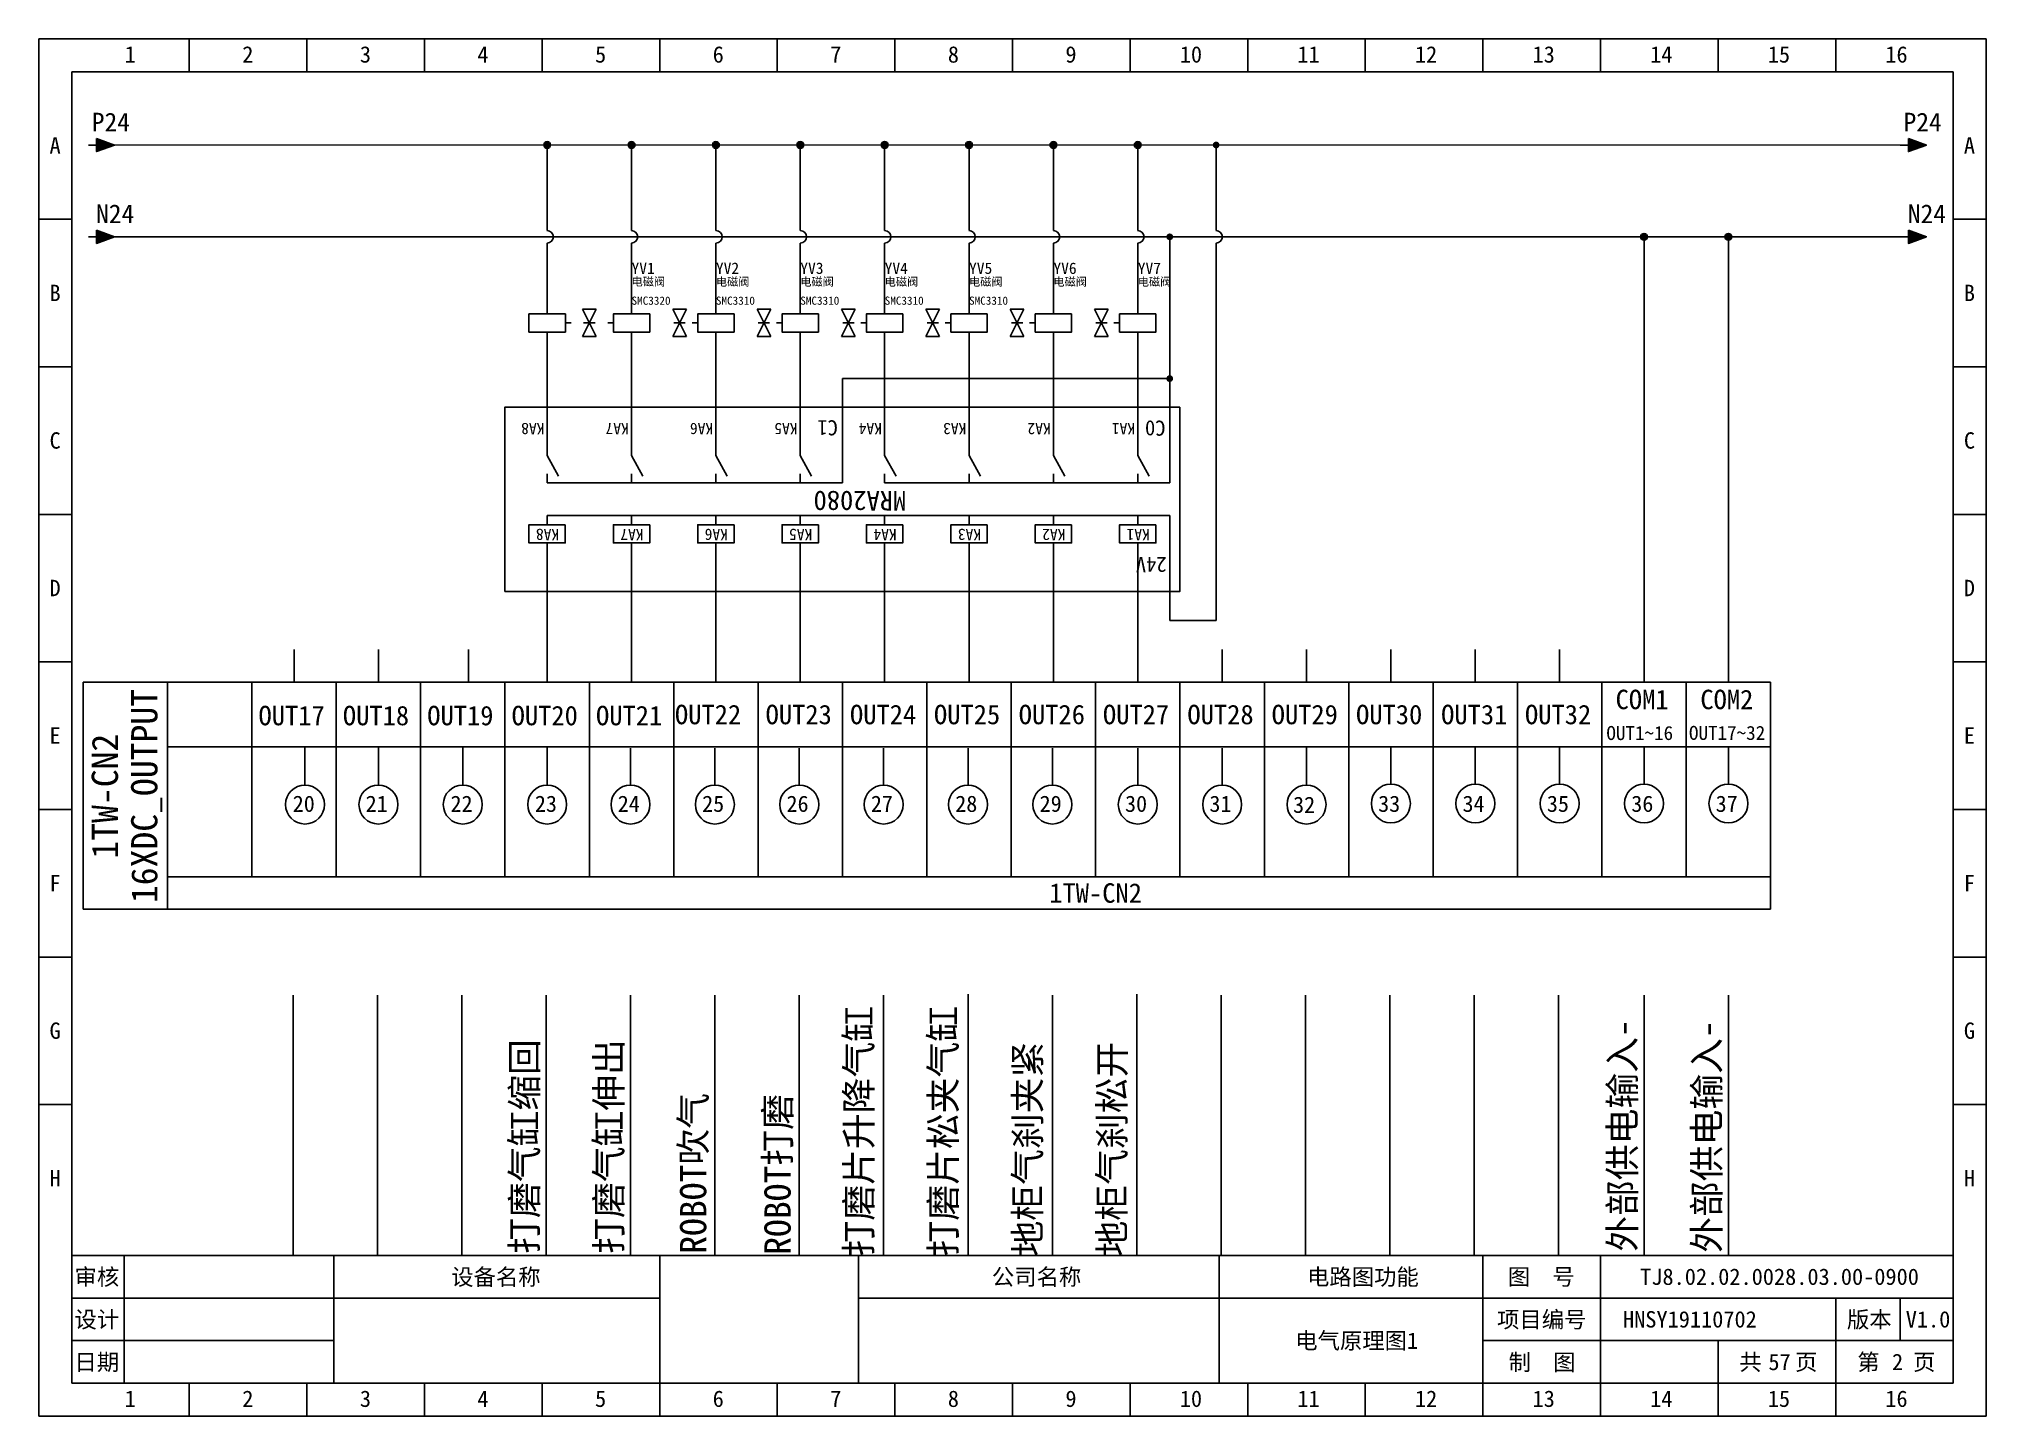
# Model space of a CAD drawing. Header units: millimetres. Extents: x 914 to 910632, y -176 to 682692.
# Drawn here: x 4242.9 to 4539.9, y 3046.2 to 3256.2 of the extents above; entities that cross this region are included whole.
import ezdxf
from ezdxf.enums import TextEntityAlignment as Align

# ---------------------------------------------------------------- set-up
doc = ezdxf.new("R2010")
doc.units = ezdxf.units.MM
doc.layers.add('EPLAN311', color=1, linetype='Continuous', lineweight=25)
doc.styles.get("Standard").update_dxf_attribs({"font": 'arial.ttf'})
doc.styles.add('宋体', font='')
doc.styles.get('宋体').set_extended_font_data('宋体')

msp = doc.modelspace()

# ---------------------------------------------------------------- texts
at = {"style": '宋体'}
for s, height, p in [('OUT17', 2.97, (4276.426, 3151.557)), ('OUT18', 2.97, (4289.296, 3151.557)), ('OUT19', 2.97, (4302.166, 3151.557)), ('OUT20', 2.97, (4315.036, 3151.557)), ('OUT21', 2.97, (4327.906, 3151.557)), ('OUT22', 2.97, (4339.948, 3151.716)), ('OUT23', 2.97, (4353.775, 3151.716)), ('OUT24', 2.97, (4366.645, 3151.716)), ('OUT25', 2.97, (4379.457, 3151.716)), ('OUT26', 2.97, (4392.385, 3151.716)), ('OUT27', 2.97, (4405.23, 3151.716)), ('OUT28', 2.97, (4418.116, 3151.716)), ('OUT29', 2.97, (4430.97, 3151.716)), ('OUT30', 2.97, (4443.84, 3151.716)), ('OUT31', 2.97, (4456.817, 3151.716)), ('OUT32', 2.97, (4469.605, 3151.716)), ('COM1', 2.97, (4483.427, 3154.01)), ('COM2', 2.97, (4496.355, 3154.01)), ('OUT1~16', 2.1384, (4482.021, 3149.309)), ('OUT17~32', 2.1384, (4494.615, 3149.331)), ('20', 2.475, (4281.643, 3138.356)), ('21', 2.475, (4292.768, 3138.355)), ('22', 2.475, (4305.714, 3138.355)), ('23', 2.475, (4318.584, 3138.356)), ('24', 2.475, (4331.223, 3138.355)), ('25', 2.475, (4344.093, 3138.355)), ('26', 2.475, (4356.963, 3138.355)), ('27', 2.475, (4369.833, 3138.355)), ('28', 2.475, (4382.703, 3138.355)), ('29', 2.475, (4395.573, 3138.355)), ('30', 2.475, (4408.598, 3138.355)), ('31', 2.475, (4421.468, 3138.355)), ('32', 2.475, (4434.232, 3138.196)), ('33', 2.475, (4447.208, 3138.355)), ('34', 2.475, (4460.078, 3138.355)), ('35', 2.475, (4472.948, 3138.355)), ('36', 2.475, (4485.818, 3138.355)), ('37', 2.475, (4498.688, 3138.355))]:
    msp.add_text(s, height=height, dxfattribs=at).set_placement(p)
at = {"color": 0, "style": '宋体'}
for s, rotation, p in [('打磨片升降气缸', 90, (4369.985, 3070.562)), ('打磨片松夹气缸', 90, (4382.855, 3070.562)), ('地柜气刹夹紧', 90, (4395.725, 3070.562)), ('地柜气刹松开', 90, (4408.595, 3070.562)), ('ROBOT打磨', 89.99653, (4357.594, 3070.801))]:
    msp.add_text(s, height=4, rotation=rotation, dxfattribs=at).set_placement(p)
at = {"style": '宋体'}
for s, p in [('外部供电输入-', (4486.45, 3071.28)), ('外部供电输入-', (4499.32, 3071.12)), ('打磨气缸缩回', (4318.984, 3070.961)), ('打磨气缸伸出', (4331.854, 3070.961)), ('ROBOT吹气', (4344.724, 3070.961))]:
    msp.add_text(s, height=4, rotation=89.99653, dxfattribs=at).set_placement(p)
at = {"rotation": 180, "style": '宋体'}
for s, width, insert, char_height, attachment_point in [('C1', 3.09008, (4364.807, 3195.767), 2.31, 1), ('C0', 3.09008, (4414.783, 3195.709), 2.31, 1), ('MRA2080', 2.52587, (4368.159, 3185.816), 2.97, 5), ('24V', 3.09008, (4414.961, 3174.894), 2.31, 1)]:
    msp.add_mtext_dynamic_manual_height_columns(s, width=width, gutter_width=12.5, heights=[0], dxfattribs=dict(at, insert=insert, char_height=char_height, attachment_point=attachment_point))
at = {"insert": (4404.11, 3125.955), "char_height": 2.97, "attachment_point": 5, "style": '宋体'}
msp.add_mtext_dynamic_manual_height_columns('1TW-CN2', width=2.52587, gutter_width=12.5, heights=[0], dxfattribs=at)
at = {"style": '宋体'}
for tag, p in [('16XDC_OUTPUT', (4259.002, 3140.766)), ('1TW-CN2', (4252.986, 3140.746))]:
    msp.add_attdef(tag, text='封页', height=4, rotation=90, dxfattribs=at).set_placement(p, align=Align.MIDDLE_CENTER)
for tag, text, p in [('TJ8.02.02.0028.03.00-0900', 'TJ8.01.01.0181.00.01-0900', (4508.435, 3067.469)), ('HNSY19110702', 'HNSY19110702', (4494.763, 3060.969)), ('V1.0', '1.0', (4531.086, 3060.969)), ('电气原理图1', '封页', (4443.935, 3057.719)), ('57', '01', (4508.435, 3054.469)), ('2', '01', (4526.435, 3054.469))]:
    msp.add_attdef(tag, text=text, height=2.5, dxfattribs=at).set_placement(p, align=Align.MIDDLE_CENTER)

# ---------------------------------------------------------------- blocks, each defined once
blk = doc.blocks.new('EPLSYM_LibrarySPECIAL_Symbol8_Variant0_Placement1')
at = {"linetype": 'Continuous', "lineweight": 25, "ltscale": 4}
blk.add_hatch(color=1, dxfattribs=at).paths.add_polyline_path([(-0.75, 1), (2, 0), (-0.75, -1)], flags=0)
at = {"color": 1, "linetype": 'Continuous', "lineweight": 25, "ltscale": 4}
blk.add_line((-2, 0), (-0.75, 0), dxfattribs=at)
blk.add_lwpolyline([(-0.75, 1), (2, 0), (-0.75, -1)], close=True, dxfattribs=at)
at = {"color": 5}
blk.add_attdef('70_20010', text='', height=2.85, dxfattribs=at).set_placement((3, 0), align=Align.MIDDLE_LEFT)
at = {"color": 73}
for tag, p in [('70_24350', (33.76, 0)), ('70_24300', (72.31, 0))]:
    blk.add_attdef(tag, text='', height=2.06, dxfattribs=at).set_placement(p, align=Align.MIDDLE_LEFT)
blk = doc.blocks.new('电磁阀双向')
at = {"color": 5, "linetype": 'Continuous', "lineweight": 25}
for p, q in [((0, 4.2), (0, 5.6)), ((13, 4.2), (13, 5.6)), ((0, 1.4), (0, 0)), ((13, 1.4), (13, 0))]:
    blk.add_line(p, q, dxfattribs=at)
at = {"color": 5, "linetype": 'Continuous', "lineweight": 25, "ltscale": 4}
for p, q in [((5.45, 4.9), (7.55, 0.7)), ((5.45, 4.9), (7.55, 4.9)), ((7.55, 4.9), (5.45, 0.7)), ((3.68, 2.8), (2.8, 2.8)), ((5.45, 0.7), (7.55, 0.7)), ((7.38, 2.8), (5.62, 2.8)), ((9.33, 2.8), (10.2, 2.8))]:
    blk.add_line(p, q, dxfattribs=at)
for points in [[(-2.8, 1.4), (2.8, 1.4), (2.8, 4.2), (-2.8, 4.2)], [(15.8, 4.2), (10.2, 4.2), (10.2, 1.4), (15.8, 1.4)]]:
    blk.add_lwpolyline(points, close=True, dxfattribs=at)
at = {"color": 0, "style": '宋体'}
for tag, p in [('02', (0.35, 5.24)), ('04', (13.35, 5.24)), ('01', (0.35, -0.73)), ('03', (13.35, -0.73)), ('06', (13.35, -5.81)), ('07', (13.35, -7.97))]:
    blk.add_attdef(tag, p, '', height=1.26, dxfattribs=at)
at = {"color": 5, "style": '宋体'}
blk.add_attdef('05', (13.35, -3.66), '', height=1.75, dxfattribs=at)
blk = doc.blocks.new('单向电磁阀')
at = {"color": 5, "linetype": 'Continuous', "lineweight": 25, "ltscale": 4}
for p, q in [((-6.65, 4.9), (-4.55, 0.7)), ((-6.65, 4.9), (-4.55, 4.9)), ((-4.55, 4.9), (-6.65, 0.7)), ((-6.65, 0.7), (-4.55, 0.7)), ((-4.72, 2.8), (-6.47, 2.8)), ((-3.67, 2.8), (-2.8, 2.8))]:
    blk.add_line(p, q, dxfattribs=at)
at = {"color": 5, "linetype": 'Continuous', "lineweight": 25}
for p, q in [((0, 4.2), (0, 5.6)), ((0, 1.4), (0, 0))]:
    blk.add_line(p, q, dxfattribs=at)
at = {"color": 5, "linetype": 'Continuous', "lineweight": 25, "ltscale": 4}
blk.add_lwpolyline([(2.8, 4.2), (-2.8, 4.2), (-2.8, 1.4), (2.8, 1.4)], close=True, dxfattribs=at)
at = {"color": 0, "style": '宋体'}
for tag, p in [('02', (0.35, 5.15)), ('01', (0.35, -0.82)), ('04', (0.35, -5.57)), ('05', (0.35, -7.41))]:
    blk.add_attdef(tag, p, '', height=1.26, dxfattribs=at)
at = {"color": 5, "style": '宋体'}
blk.add_attdef('03', (0.35, -3.7), '', height=1.75, dxfattribs=at)
blk = doc.blocks.new('继电器线圈')
at = {"color": 5, "linetype": 'Continuous', "lineweight": 25}
for p, q in [((0, 4.2), (0, 5.6)), ((0, 1.4), (0, 0))]:
    blk.add_line(p, q, dxfattribs=at)
blk.add_lwpolyline([(-2.8, 1.4), (2.8, 1.4), (2.8, 4.2), (-2.8, 4.2)], close=True, dxfattribs=at)
at = {"color": 0, "style": '宋体'}
for tag, p in [('01', (0.42, 4.87)), ('02', (0.42, -0.54)), ('04', (0.65, -7)), ('05', (0.65, -9.16))]:
    blk.add_attdef(tag, p, '', height=1.26, dxfattribs=at)
at = {"color": 5, "style": '宋体'}
blk.add_attdef('03', (0.42, -4.85), '', height=1.75, dxfattribs=at)
blk = doc.blocks.new('常开触点')
at = {"color": 5, "linetype": 'Continuous', "lineweight": 25}
for p, q in [((0, 0), (0, -1.39)), ((0, 0), (0, -1.39)), ((0, -4.16), (0, -5.54)), ((0, -4.16), (0, -5.54))]:
    blk.add_line(p, q, dxfattribs=at)
at = {"color": 5, "linetype": 'Continuous', "lineweight": 25, "ltscale": 4}
blk.add_line((0, -4.16), (-1.73, -1.04), dxfattribs=at)
blk.add_line((0, -4.16), (-1.73, -1.04), dxfattribs=at)
at = {"color": 0}
blk.add_attdef('13', text='', height=1.25, dxfattribs=at).set_placement((0.42, -0.97), align=Align.BOTTOM_LEFT)
blk.add_attdef('14', text='', height=1.25, dxfattribs=at).set_placement((0.42, -4.82), align=Align.TOP_LEFT)
at = {"color": 5, "style": '宋体'}
blk.add_attdef('KA', (0.42, -9.12), '', height=1.74, dxfattribs=at)
blk = doc.blocks.new('*U388')
blk.add_line((-2.5, 0), (2.5, 0))
blk = doc.blocks.new('*U389')
at = {"color": 0, "linetype": 'ByBlock', "lineweight": -2, "transparency": 16777216}
for p in [(0, 0), (0, -22.5), (0, -45), (0, -67.5), (0, -90), (0, -112.5), (0, -135)]:
    blk.add_blockref('*U388', p, dxfattribs=at)
blk = doc.blocks.new('*U390')
blk.add_line((-2.5, 0), (2.5, 0))
blk = doc.blocks.new('*U391')
at = {"color": 0, "linetype": 'ByBlock', "lineweight": -2, "transparency": 16777216}
for p in [(0, 0), (0, -22.5), (0, -45), (0, -67.5), (0, -90), (0, -112.5), (0, -135)]:
    blk.add_blockref('*U390', p, dxfattribs=at)
blk = doc.blocks.new('制图图框')
for p, q in [((-2700.08, 789.32), (-2403.08, 789.32)), ((-2700.08, 579.32), (-2700.08, 789.32)), ((-2700.08, 789.32), (-2700.08, 784.32)), ((-2700.08, 789.32), (-2695.08, 789.32)), ((-2677.15, 789.32), (-2677.15, 784.32)), ((-2659.21, 789.32), (-2659.21, 784.32)), ((-2641.27, 789.32), (-2641.27, 784.32)), ((-2623.33, 789.32), (-2623.33, 784.32)), ((-2605.4, 789.32), (-2605.4, 784.32)), ((-2587.46, 789.32), (-2587.46, 784.32)), ((-2569.52, 789.32), (-2569.52, 784.32)), ((-2551.58, 789.32), (-2551.58, 784.32)), ((-2533.65, 789.32), (-2533.65, 784.32)), ((-2515.71, 789.32), (-2515.71, 784.32)), ((-2497.77, 789.32), (-2497.77, 784.32)), ((-2479.83, 789.32), (-2479.83, 784.32)), ((-2461.9, 789.32), (-2461.9, 784.32)), ((-2443.96, 789.32), (-2443.96, 784.32)), ((-2426.02, 789.32), (-2426.02, 784.32)), ((-2403.08, 789.32), (-2403.08, 579.32)), ((-2403.08, 789.32), (-2403.08, 784.32)), ((-2695.08, 784.32), (-2408.08, 784.32)), ((-2695.08, 584.32), (-2695.08, 784.32)), ((-2408.08, 784.32), (-2408.08, 584.32)), ((-2408.08, 603.82), (-2695.08, 603.82)), ((-2687.08, 603.82), (-2687.08, 584.32)), ((-2655.08, 603.82), (-2655.08, 584.32)), ((-2655.08, 603.82), (-2655.08, 584.32)), ((-2605.4, 579.32), (-2605.4, 603.82)), ((-2575.08, 603.82), (-2575.08, 584.32)), ((-2575.08, 603.82), (-2575.08, 584.32)), ((-2575.08, 603.82), (-2575.08, 584.32)), ((-2520.08, 603.82), (-2520.08, 584.32)), ((-2479.83, 579.32), (-2479.83, 603.82)), ((-2461.9, 579.32), (-2461.9, 603.82)), ((-2655.08, 597.32), (-2695.08, 597.32)), ((-2605.4, 597.32), (-2655.08, 597.32)), ((-2408.08, 597.32), (-2575.08, 597.32)), ((-2426.02, 579.32), (-2426.02, 597.32)), ((-2416.18, 597.32), (-2416.18, 590.82)), ((-2655.08, 590.82), (-2695.08, 590.82)), ((-2408.08, 590.82), (-2479.83, 590.82)), ((-2443.96, 579.32), (-2443.96, 590.82)), ((-2695.08, 584.32), (-2408.08, 584.32)), ((-2677.15, 579.32), (-2677.15, 584.32)), ((-2659.21, 579.32), (-2659.21, 584.32)), ((-2641.27, 579.32), (-2641.27, 584.32)), ((-2623.33, 579.32), (-2623.33, 584.32)), ((-2587.46, 579.32), (-2587.46, 584.32)), ((-2569.52, 579.32), (-2569.52, 584.32)), ((-2551.58, 579.32), (-2551.58, 584.32)), ((-2533.65, 579.32), (-2533.65, 584.32)), ((-2515.71, 579.32), (-2515.71, 584.32)), ((-2497.77, 579.32), (-2497.77, 584.32)), ((-2403.08, 579.32), (-2700.08, 579.32))]:
    blk.add_line(p, q)
blk.add_blockref('*U389', (-2697.58, 761.82))
at = {"xscale": -1}
blk.add_blockref('*U391', (-2405.58, 761.82), dxfattribs=at)
at = {"style": '宋体'}
for s, p in [('1', (-2687.01, 785.71)), ('2', (-2669.07, 785.71)), ('3', (-2651.13, 785.71)), ('4', (-2633.2, 785.71)), ('5', (-2615.26, 785.71)), ('6', (-2597.32, 785.71)), ('7', (-2579.38, 785.71)), ('8', (-2561.45, 785.71)), ('9', (-2543.51, 785.71)), ('10', (-2526.07, 785.71)), ('11', (-2508.13, 785.71)), ('12', (-2490.2, 785.71)), ('13', (-2472.26, 785.71)), ('14', (-2454.32, 785.71)), ('15', (-2436.38, 785.71)), ('16', (-2418.45, 785.71)), ('A', (-2698.47, 771.84)), ('A', (-2406.47, 771.84)), ('B', (-2698.47, 749.34)), ('B', (-2406.47, 749.34)), ('C', (-2698.47, 726.84)), ('C', (-2406.47, 726.84)), ('D', (-2698.47, 704.34)), ('D', (-2406.47, 704.34)), ('E', (-2698.47, 681.84)), ('E', (-2406.47, 681.84)), ('F', (-2698.47, 659.34)), ('F', (-2406.47, 659.34)), ('G', (-2698.47, 636.84)), ('G', (-2406.47, 636.84)), ('H', (-2698.47, 614.34)), ('H', (-2406.47, 614.34)), ('审核', (-2694.65, 599.29)), ('设备名称', (-2637.2, 599.28)), ('公司名称', (-2554.73, 599.29)), ('电路图功能', (-2506.66, 599.29)), ('图  号', (-2476.05, 599.3)), ('设计', (-2694.66, 592.79)), ('项目编号', (-2477.68, 592.79)), ('版本', (-2424.3, 592.79)), ('日期', (-2694.66, 586.29)), ('制  图', (-2475.91, 586.28)), ('共   页', (-2440.72, 586.31)), ('第   页', (-2422.72, 586.3)), ('1', (-2687.01, 580.71)), ('2', (-2669.07, 580.71)), ('3', (-2651.13, 580.71)), ('4', (-2633.2, 580.71)), ('5', (-2615.26, 580.71)), ('6', (-2597.32, 580.71)), ('7', (-2579.38, 580.71)), ('8', (-2561.45, 580.71)), ('9', (-2543.51, 580.71)), ('10', (-2526.07, 580.71)), ('11', (-2508.13, 580.71)), ('12', (-2490.2, 580.71)), ('13', (-2472.26, 580.71)), ('14', (-2454.32, 580.71)), ('15', (-2436.38, 580.71)), ('16', (-2418.45, 580.71))]:
    blk.add_text(s, height=2.5, dxfattribs=at).set_placement(p)

# ---------------------------------------------------------------- hatches: boundary and pattern name
at = {"layer": 'EPLAN311', "ltscale": 4}
h = msp.add_hatch(color=256, dxfattribs=at)
edge = h.paths.add_edge_path()
edge.add_arc((4320.456, 3240.052), 0.52, 0, 360)
h = msp.add_hatch(color=256, dxfattribs=at)
edge = h.paths.add_edge_path()
edge.add_arc((4333.325, 3240.052), 0.52, 0, 360)
h = msp.add_hatch(color=256, dxfattribs=at)
edge = h.paths.add_edge_path()
edge.add_arc((4346.196, 3240.052), 0.52, 0, 360)
h = msp.add_hatch(color=256, dxfattribs=at)
edge = h.paths.add_edge_path()
edge.add_arc((4359.066, 3240.052), 0.52, 0, 360)
h = msp.add_hatch(color=256, dxfattribs=at)
edge = h.paths.add_edge_path()
edge.add_arc((4371.936, 3240.052), 0.52, 0, 360)
h = msp.add_hatch(color=256, dxfattribs=at)
edge = h.paths.add_edge_path()
edge.add_arc((4384.806, 3240.052), 0.52, 0, 360)
h = msp.add_hatch(color=256, dxfattribs=at)
edge = h.paths.add_edge_path()
edge.add_arc((4397.676, 3240.052), 0.52, 0, 360)
h = msp.add_hatch(color=256, dxfattribs=at)
edge = h.paths.add_edge_path()
edge.add_arc((4410.546, 3240.052), 0.52, 0, 360)
h = msp.add_hatch(color=256, dxfattribs=at)
edge = h.paths.add_edge_path()
edge.add_arc((4422.494, 3240.047), 0.52, 0, 360)
h = msp.add_hatch(color=256, dxfattribs=at)
edge = h.paths.add_edge_path()
edge.add_arc((4415.415, 3226.044), 0.52, 0, 360)
h = msp.add_hatch(color=256, dxfattribs=at)
edge = h.paths.add_edge_path()
edge.add_arc((4487.765, 3226.044), 0.52, 0, 360)
h = msp.add_hatch(color=256, dxfattribs=at)
edge = h.paths.add_edge_path()
edge.add_arc((4500.635, 3226.044), 0.52, 0, 360)
h = msp.add_hatch(color=256, dxfattribs=at)
edge = h.paths.add_edge_path()
edge.add_arc((4415.415, 3204.418), 0.52, 0, 360)

# ---------------------------------------------------------------- linework, layer by layer
for p, q in [((4254.456, 3240.051), (4526.837, 3240.044)), ((4320.456, 3227.003), (4320.456, 3240.052)), ((4333.325, 3226.999), (4333.325, 3240.052)), ((4346.196, 3227.003), (4346.196, 3240.052)), ((4359.066, 3227.003), (4359.066, 3240.052)), ((4371.936, 3227.003), (4371.936, 3240.052)), ((4384.806, 3227.003), (4384.806, 3240.052)), ((4397.676, 3227.003), (4397.676, 3240.052)), ((4410.546, 3227.003), (4410.546, 3240.052)), ((4422.494, 3226.999), (4422.494, 3240.047)), ((4254.475, 3226.044), (4526.837, 3226.044)), ((4415.415, 3203.903), (4415.415, 3226.044)), ((4487.765, 3163.101), (4487.765, 3226.044)), ((4500.635, 3163.101), (4500.635, 3226.044)), ((4320.456, 3225.093), (4320.456, 3215.686)), ((4333.325, 3225.089), (4333.325, 3215.686)), ((4346.196, 3225.093), (4346.196, 3215.686)), ((4359.066, 3225.093), (4359.066, 3215.686)), ((4371.936, 3225.093), (4371.936, 3215.686)), ((4384.806, 3225.093), (4384.806, 3215.686)), ((4397.676, 3225.093), (4397.676, 3215.686)), ((4410.546, 3225.093), (4410.546, 3215.686)), ((4422.492, 3167.542), (4422.494, 3225.089)), ((4320.456, 3210.142), (4320.456, 3200.07)), ((4333.326, 3210.142), (4333.326, 3200.07)), ((4346.192, 3210.142), (4346.192, 3200.07)), ((4359.062, 3210.142), (4359.062, 3200.07)), ((4371.932, 3210.142), (4371.932, 3200.07)), ((4384.802, 3210.142), (4384.802, 3200.07)), ((4397.672, 3210.142), (4397.672, 3200.07)), ((4410.542, 3210.142), (4410.542, 3200.07)), ((4365.497, 3200.07), (4365.497, 3204.418)), ((4365.497, 3204.418), (4415.415, 3204.418)), ((4415.415, 3200.07), (4415.415, 3203.903)), ((4320.452, 3194.07), (4320.452, 3200.07)), ((4333.322, 3194.07), (4333.322, 3200.07)), ((4346.192, 3194.07), (4346.192, 3200.07)), ((4359.062, 3194.07), (4359.062, 3200.07)), ((4365.497, 3188.528), (4365.497, 3200.07)), ((4371.932, 3194.07), (4371.932, 3200.07)), ((4384.802, 3194.07), (4384.802, 3200.07)), ((4397.672, 3194.07), (4397.672, 3200.07)), ((4410.542, 3194.07), (4410.542, 3200.07)), ((4415.415, 3188.528), (4415.415, 3200.07)), ((4365.497, 3188.528), (4320.455, 3188.528)), ((4371.935, 3188.528), (4415.415, 3188.528)), ((4320.455, 3183.528), (4415.415, 3183.528)), ((4415.415, 3171.985), (4415.415, 3183.528)), ((4320.455, 3171.984), (4320.455, 3177.984)), ((4333.325, 3171.984), (4333.325, 3177.984)), ((4346.195, 3171.984), (4346.195, 3177.984)), ((4359.065, 3171.984), (4359.065, 3177.984)), ((4371.935, 3171.984), (4371.935, 3177.984)), ((4384.805, 3171.984), (4384.805, 3177.984)), ((4397.675, 3171.984), (4397.675, 3177.984)), ((4410.545, 3171.984), (4410.545, 3177.984)), ((4320.455, 3163.101), (4320.455, 3171.984)), ((4333.325, 3163.101), (4333.325, 3171.984)), ((4346.195, 3163.101), (4346.195, 3171.984)), ((4359.065, 3163.101), (4359.065, 3171.984)), ((4371.935, 3163.101), (4371.935, 3171.984)), ((4384.805, 3163.101), (4384.805, 3171.984)), ((4397.675, 3163.101), (4397.675, 3171.984)), ((4410.545, 3163.101), (4410.545, 3171.984)), ((4415.415, 3171.985), (4415.415, 3167.542)), ((4247.935, 3166.06), (4247.935, 3154.81)), ((4415.415, 3167.542), (4422.492, 3167.542)), ((4281.845, 3163.101), (4281.845, 3158.151)), ((4294.715, 3163.101), (4294.715, 3158.151)), ((4308.434, 3163.105), (4308.434, 3158.155)), ((4308.434, 3158.155), (4308.434, 3163.105)), ((4320.455, 3163.101), (4320.455, 3158.151)), ((4333.325, 3163.101), (4333.325, 3158.151)), ((4346.195, 3163.101), (4346.195, 3158.151)), ((4359.065, 3163.101), (4359.065, 3158.151)), ((4371.935, 3163.101), (4371.935, 3158.151)), ((4384.805, 3163.101), (4384.805, 3158.151)), ((4397.675, 3163.101), (4397.675, 3158.151)), ((4410.545, 3158.151), (4410.545, 3163.101)), ((4423.415, 3163.101), (4423.415, 3158.151)), ((4423.415, 3163.101), (4423.415, 3158.151)), ((4436.285, 3163.101), (4436.285, 3158.151)), ((4449.155, 3163.101), (4449.155, 3158.151)), ((4462.025, 3158.151), (4462.025, 3163.101)), ((4474.895, 3158.151), (4474.895, 3163.101)), ((4487.765, 3158.151), (4487.765, 3163.101)), ((4500.635, 3158.151), (4500.635, 3163.101)), ((4249.67, 3158.151), (4507.07, 3158.151)), ((4249.67, 3123.501), (4249.67, 3158.151)), ((4249.67, 3158.151), (4249.67, 3123.501)), ((4262.54, 3158.151), (4262.54, 3123.501)), ((4275.41, 3158.151), (4275.41, 3128.451)), ((4288.28, 3158.151), (4288.28, 3128.451)), ((4301.15, 3158.151), (4301.15, 3128.451)), ((4314.02, 3158.151), (4314.02, 3128.451)), ((4326.89, 3128.451), (4326.89, 3158.151)), ((4339.76, 3128.451), (4339.76, 3158.151)), ((4352.63, 3158.151), (4352.63, 3128.451)), ((4365.5, 3158.151), (4365.5, 3128.451)), ((4378.37, 3158.151), (4378.37, 3128.451)), ((4391.24, 3158.151), (4391.24, 3128.43)), ((4404.11, 3158.151), (4404.11, 3128.451)), ((4416.98, 3158.151), (4416.98, 3128.451)), ((4429.85, 3158.151), (4429.85, 3128.451)), ((4442.72, 3158.151), (4442.72, 3128.451)), ((4455.59, 3158.151), (4455.59, 3128.451)), ((4468.46, 3158.151), (4468.46, 3128.451)), ((4481.33, 3158.151), (4481.33, 3128.451)), ((4494.2, 3158.151), (4494.2, 3128.451)), ((4507.07, 3158.151), (4507.07, 3123.501)), ((4262.54, 3148.251), (4507.07, 3148.251)), ((4283.514, 3142.442), (4283.514, 3148.251)), ((4294.715, 3142.442), (4294.715, 3148.251)), ((4307.585, 3142.442), (4307.585, 3148.251)), ((4320.455, 3142.442), (4320.455, 3148.251)), ((4436.285, 3142.442), (4436.285, 3148.251)), ((4449.155, 3142.601), (4449.155, 3148.251)), ((4462.025, 3142.601), (4462.025, 3148.251)), ((4474.895, 3142.601), (4474.895, 3148.251)), ((4487.765, 3142.601), (4487.765, 3148.251)), ((4500.635, 3142.601), (4500.635, 3148.251)), ((4333.169, 3142.442), (4333.169, 3148.092)), ((4346.039, 3142.442), (4346.039, 3148.092)), ((4358.909, 3142.442), (4358.909, 3148.092)), ((4371.779, 3142.442), (4371.779, 3148.092)), ((4384.649, 3142.442), (4384.649, 3148.092)), ((4397.519, 3142.442), (4397.519, 3148.092)), ((4410.545, 3142.442), (4410.545, 3148.092)), ((4423.415, 3142.442), (4423.415, 3148.092)), ((4507.07, 3128.451), (4262.54, 3128.451)), ((4507.07, 3123.501), (4249.67, 3123.501)), ((4281.689, 3070.719), (4281.689, 3110.419)), ((4294.559, 3070.719), (4294.559, 3110.419)), ((4307.429, 3070.719), (4307.429, 3110.419)), ((4320.299, 3070.719), (4320.299, 3110.419)), ((4333.169, 3070.719), (4333.169, 3110.419)), ((4346.039, 3070.719), (4346.039, 3110.419)), ((4358.909, 3070.719), (4358.909, 3110.419)), ((4371.779, 3070.719), (4371.779, 3110.419)), ((4384.649, 3070.879), (4384.649, 3110.578)), ((4397.519, 3070.719), (4397.519, 3110.419)), ((4410.389, 3070.879), (4410.389, 3110.578)), ((4423.259, 3110.419), (4423.259, 3070.719)), ((4436.129, 3110.419), (4436.129, 3070.719)), ((4448.999, 3110.419), (4448.999, 3070.719)), ((4461.869, 3110.419), (4461.869, 3070.719)), ((4474.739, 3110.419), (4474.739, 3070.719)), ((4487.765, 3110.419), (4487.765, 3070.719)), ((4500.635, 3110.419), (4500.635, 3070.719))]:
    msp.add_line(p, q)
msp.add_lwpolyline([(4416.977, 3200.07), (4314.017, 3200.07), (4314.017, 3171.984), (4416.977, 3171.984)], close=True)
for centre in [(4283.514, 3139.472), (4294.715, 3139.472), (4307.585, 3139.472), (4320.455, 3139.472), (4333.169, 3139.472), (4346.039, 3139.472), (4358.909, 3139.472), (4371.779, 3139.472), (4384.649, 3139.472), (4397.519, 3139.472), (4410.545, 3139.472), (4423.415, 3139.472), (4436.285, 3139.472), (4449.155, 3139.631), (4462.025, 3139.631), (4474.895, 3139.631), (4487.765, 3139.631), (4500.635, 3139.631)]:
    msp.add_circle(centre, 2.97)
for centre in [(4320.456, 3226.048), (4333.325, 3226.044), (4346.196, 3226.048), (4359.066, 3226.048), (4371.936, 3226.048), (4384.806, 3226.048), (4397.676, 3226.048), (4410.546, 3226.048), (4422.494, 3226.044)]:
    msp.add_arc(centre, 0.955, 270, 90)
for centre in [(4320.456, 3240.052), (4333.325, 3240.052), (4346.196, 3240.052), (4359.066, 3240.052), (4371.936, 3240.052), (4384.806, 3240.052), (4397.676, 3240.052), (4410.546, 3240.052), (4487.765, 3226.044), (4500.635, 3226.044)]:
    msp.add_circle(centre, 0.52, dxfattribs=at)

# ---------------------------------------------------------------- block references
msp.add_blockref('制图图框', (6943.019, 2466.901))
ref = msp.add_blockref('EPLSYM_LibrarySPECIAL_Symbol8_Variant0_Placement1', (4252.475, 3240.045))
ref.add_attrib('70_20010', 'P24', dxfattribs={"color": 5, "height": 2.8548, "style": '宋体'}).set_placement((4250.991, 3243.544), align=Align.MIDDLE_LEFT)
ref = msp.add_blockref('EPLSYM_LibrarySPECIAL_Symbol8_Variant0_Placement1', (4528.837, 3240.044))
ref.add_attrib('70_20010', 'P24', dxfattribs={"color": 5, "height": 2.8548, "style": '宋体'}).set_placement((4527.353, 3243.544), align=Align.MIDDLE_LEFT)
ref = msp.add_blockref('EPLSYM_LibrarySPECIAL_Symbol8_Variant0_Placement1', (4252.475, 3226.044))
ref.add_attrib('70_20010', 'N24', dxfattribs={"color": 5, "height": 2.8548, "style": '宋体'}).set_placement((4251.648, 3229.557), align=Align.MIDDLE_LEFT)
ref = msp.add_blockref('EPLSYM_LibrarySPECIAL_Symbol8_Variant0_Placement1', (4528.837, 3226.044))
ref.add_attrib('70_20010', 'N24', dxfattribs={"color": 5, "height": 2.8548, "style": '宋体'}).set_placement((4528.011, 3229.557), align=Align.MIDDLE_LEFT)
ref = msp.add_blockref('电磁阀双向', (4320.456, 3210.142), dxfattribs=dict(xscale=0.99, yscale=0.99, zscale=0.99))
ref.add_attrib('07', 'SMC3320', (4333.326, 3215.686), dxfattribs={"color": 0, "height": 1.2499, "style": '宋体'})
ref.add_attrib('06', '电磁阀', (4333.325, 3218.58), dxfattribs={"color": 0, "height": 1.2499, "style": '宋体'})
ref.add_attrib('05', 'YV1', (4333.325, 3220.387), dxfattribs={"color": 5, "height": 1.736, "style": '宋体'})
ref = msp.add_blockref('单向电磁阀', (4346.196, 3210.141), dxfattribs=dict(xscale=0.99, yscale=0.99, zscale=0.99))
ref.add_attrib('03', 'YV2', (4346.196, 3220.389), dxfattribs={"color": 5, "height": 1.736, "style": '宋体'})
ref.add_attrib('04', '电磁阀', (4346.196, 3218.567), dxfattribs={"color": 0, "height": 1.2499, "style": '宋体'})
ref.add_attrib('05', 'SMC3310', (4346.196, 3215.686), dxfattribs={"color": 0, "height": 1.2499, "style": '宋体'})
ref = msp.add_blockref('单向电磁阀', (4359.066, 3210.141), dxfattribs=dict(xscale=0.99, yscale=0.99, zscale=0.99))
ref.add_attrib('03', 'YV3', (4359.066, 3220.389), dxfattribs={"color": 5, "height": 1.736, "style": '宋体'})
ref.add_attrib('04', '电磁阀', (4359.066, 3218.567), dxfattribs={"color": 0, "height": 1.2499, "style": '宋体'})
ref.add_attrib('05', 'SMC3310', (4359.066, 3215.686), dxfattribs={"color": 0, "height": 1.2499, "style": '宋体'})
ref = msp.add_blockref('单向电磁阀', (4371.936, 3210.141), dxfattribs=dict(xscale=0.99, yscale=0.99, zscale=0.99))
ref.add_attrib('03', 'YV4', (4371.936, 3220.389), dxfattribs={"color": 5, "height": 1.736, "style": '宋体'})
ref.add_attrib('04', '电磁阀', (4371.936, 3218.567), dxfattribs={"color": 0, "height": 1.2499, "style": '宋体'})
ref.add_attrib('05', 'SMC3310', (4371.936, 3215.686), dxfattribs={"color": 0, "height": 1.2499, "style": '宋体'})
ref = msp.add_blockref('单向电磁阀', (4384.806, 3210.141), dxfattribs=dict(xscale=0.99, yscale=0.99, zscale=0.99))
ref.add_attrib('03', 'YV5', (4384.806, 3220.389), dxfattribs={"color": 5, "height": 1.736, "style": '宋体'})
ref.add_attrib('04', '电磁阀', (4384.806, 3218.567), dxfattribs={"color": 0, "height": 1.2499, "style": '宋体'})
ref.add_attrib('05', 'SMC3310', (4384.806, 3215.686), dxfattribs={"color": 0, "height": 1.2499, "style": '宋体'})
ref = msp.add_blockref('单向电磁阀', (4397.676, 3210.141), dxfattribs=dict(xscale=0.99, yscale=0.99, zscale=0.99))
ref.add_attrib('03', 'YV6', (4397.676, 3220.389), dxfattribs={"color": 5, "height": 1.736, "style": '宋体'})
ref.add_attrib('04', '电磁阀', (4397.676, 3218.567), dxfattribs={"color": 0, "height": 1.2499, "style": '宋体'})
ref = msp.add_blockref('单向电磁阀', (4410.546, 3210.141), dxfattribs=dict(xscale=0.99, yscale=0.99, zscale=0.99))
ref.add_attrib('03', 'YV7', (4410.546, 3220.389), dxfattribs={"color": 5, "height": 1.736, "style": '宋体'})
ref.add_attrib('04', '电磁阀', (4410.546, 3218.567), dxfattribs={"color": 0, "height": 1.2499, "style": '宋体'})
ref = msp.add_blockref('常开触点', (4320.455, 3188.528), dxfattribs=dict(rotation=180))
ref.add_attrib('KA', 'KA8', (4320.039, 3197.644), dxfattribs={"color": 5, "height": 1.736, "rotation": 180, "style": '宋体'})
ref = msp.add_blockref('常开触点', (4333.325, 3188.528), dxfattribs=dict(rotation=180))
ref.add_attrib('KA', 'KA7', (4332.909, 3197.644), dxfattribs={"color": 5, "height": 1.736, "rotation": 180, "style": '宋体'})
ref = msp.add_blockref('常开触点', (4346.195, 3188.528), dxfattribs=dict(rotation=180))
ref.add_attrib('KA', 'KA6', (4345.779, 3197.644), dxfattribs={"color": 5, "height": 1.736, "rotation": 180, "style": '宋体'})
ref = msp.add_blockref('常开触点', (4359.065, 3188.528), dxfattribs=dict(rotation=180))
ref.add_attrib('KA', 'KA5', (4358.649, 3197.644), dxfattribs={"color": 5, "height": 1.736, "rotation": 180, "style": '宋体'})
ref = msp.add_blockref('常开触点', (4371.935, 3188.528), dxfattribs=dict(rotation=180))
ref.add_attrib('KA', 'KA4', (4371.519, 3197.644), dxfattribs={"color": 5, "height": 1.736, "rotation": 180, "style": '宋体'})
ref = msp.add_blockref('常开触点', (4384.805, 3188.528), dxfattribs=dict(rotation=180))
ref.add_attrib('KA', 'KA3', (4384.389, 3197.644), dxfattribs={"color": 5, "height": 1.736, "rotation": 180, "style": '宋体'})
ref = msp.add_blockref('常开触点', (4397.675, 3188.528), dxfattribs=dict(rotation=180))
ref.add_attrib('KA', 'KA2', (4397.259, 3197.644), dxfattribs={"color": 5, "height": 1.736, "rotation": 180, "style": '宋体'})
ref = msp.add_blockref('常开触点', (4410.545, 3188.528), dxfattribs=dict(rotation=180))
ref.add_attrib('KA', 'KA1', (4410.129, 3197.644), dxfattribs={"color": 5, "height": 1.736, "rotation": 180, "style": '宋体'})
ref = msp.add_blockref('继电器线圈', (4320.455, 3183.528), dxfattribs=dict(xscale=0.99, yscale=0.99, zscale=0.99, rotation=180))
ref.add_attrib('03', 'KA8', (4322.285, 3181.51), dxfattribs={"color": 5, "height": 1.736, "rotation": 180, "style": '宋体'})
ref = msp.add_blockref('继电器线圈', (4333.325, 3183.528), dxfattribs=dict(xscale=0.99, yscale=0.99, zscale=0.99, rotation=180))
ref.add_attrib('03', 'KA7', (4335.155, 3181.51), dxfattribs={"color": 5, "height": 1.736, "rotation": 180, "style": '宋体'})
ref = msp.add_blockref('继电器线圈', (4346.195, 3183.528), dxfattribs=dict(xscale=0.99, yscale=0.99, zscale=0.99, rotation=180))
ref.add_attrib('03', 'KA6', (4348.025, 3181.51), dxfattribs={"color": 5, "height": 1.736, "rotation": 180, "style": '宋体'})
ref = msp.add_blockref('继电器线圈', (4359.065, 3183.528), dxfattribs=dict(xscale=0.99, yscale=0.99, zscale=0.99, rotation=180))
ref.add_attrib('03', 'KA5', (4360.895, 3181.51), dxfattribs={"color": 5, "height": 1.736, "rotation": 180, "style": '宋体'})
ref = msp.add_blockref('继电器线圈', (4371.935, 3183.528), dxfattribs=dict(xscale=0.99, yscale=0.99, zscale=0.99, rotation=180))
ref.add_attrib('03', 'KA4', (4373.765, 3181.51), dxfattribs={"color": 5, "height": 1.736, "rotation": 180, "style": '宋体'})
ref = msp.add_blockref('继电器线圈', (4384.805, 3183.528), dxfattribs=dict(xscale=0.99, yscale=0.99, zscale=0.99, rotation=180))
ref.add_attrib('03', 'KA3', (4386.635, 3181.51), dxfattribs={"color": 5, "height": 1.736, "rotation": 180, "style": '宋体'})
ref = msp.add_blockref('继电器线圈', (4397.675, 3183.528), dxfattribs=dict(xscale=0.99, yscale=0.99, zscale=0.99, rotation=180))
ref.add_attrib('03', 'KA2', (4399.505, 3181.51), dxfattribs={"color": 5, "height": 1.736, "rotation": 180, "style": '宋体'})
ref = msp.add_blockref('继电器线圈', (4410.545, 3183.528), dxfattribs=dict(xscale=0.99, yscale=0.99, zscale=0.99, rotation=180))
ref.add_attrib('03', 'KA1', (4412.375, 3181.51), dxfattribs={"color": 5, "height": 1.736, "rotation": 180, "style": '宋体'})

msp.set_redraw_order([(e.dxf.handle, doc.entitydb.next_handle()) for e in msp.query("TEXT MTEXT ATTDEF DIMENSION ARC_DIMENSION")])  # texts and dimensions are drawn at this point

doc.saveas('drawing.dxf')
